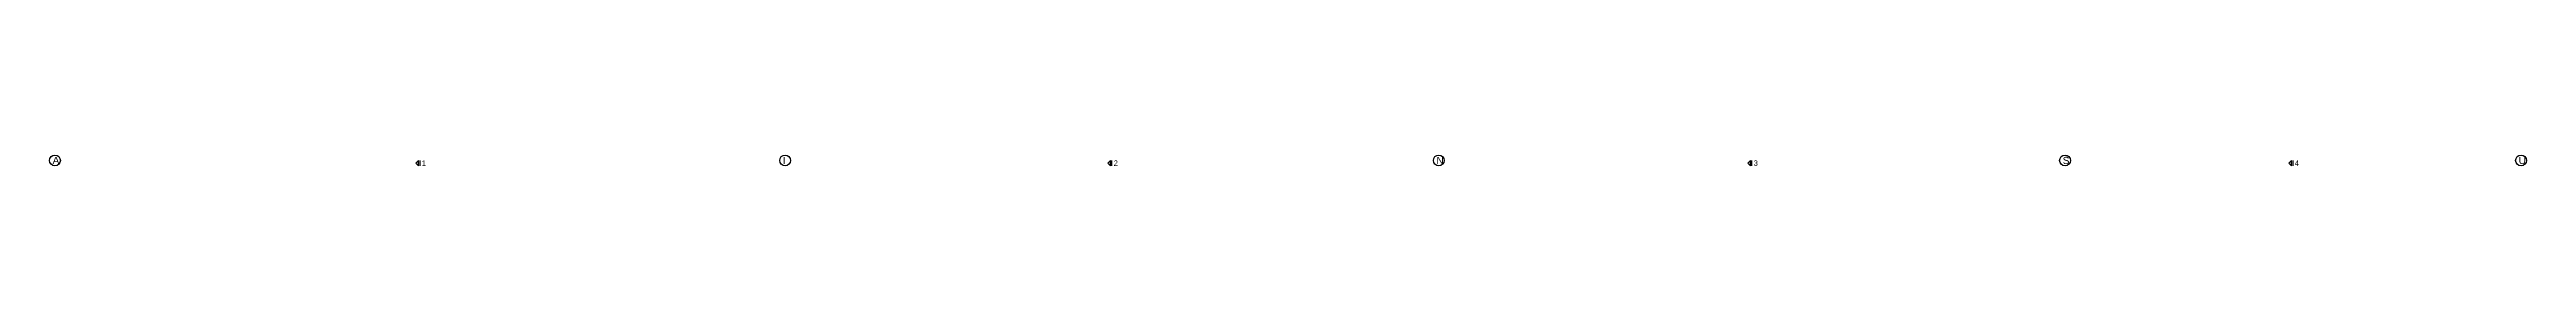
# Model space of a CAD drawing. Extents: x 0 to 98, y 3 to 248.
# Drawn here: x 0.93 to 35.26, y 213.29 to 213.44 of the extents above; entities that cross this region are included whole.
import ezdxf

# ---------------------------------------------------------------- set-up
doc = ezdxf.new("R2010")
doc.units = 0
for name, color, linetype in [('Axisline', 1, 'CONTINUOUS'), ('Axisline_Name', 2, 'CONTINUOUS'), ('SectionLine', 4, 'CONTINUOUS')]:
    doc.layers.add(name, color=color, linetype=linetype)
doc.styles.add('STRUDS_Arial', font='ARIAL.TTF', dxfattribs={"height": 0.04})

msp = doc.modelspace()

# ---------------------------------------------------------------- texts
at = {"layer": 'Axisline_Name', "style": 'STRUDS_Arial'}
for s, p in [('A', (0.967, 213.318)), ('I', (11.087, 213.318)), ('N', (20.147, 213.318)), ('S', (28.827, 213.318)), ('U', (35.147, 213.318))]:
    msp.add_text(s, height=0.1, dxfattribs=at).set_placement(p)
at = {"layer": 'SectionLine', "style": 'STRUDS_Arial'}
for s, p in [('1', (6.084, 213.293)), ('2', (15.674, 213.293)), ('3', (24.544, 213.293)), ('4', (32.044, 213.293))]:
    msp.add_text(s, height=0.075, dxfattribs=at).set_placement(p)

# ---------------------------------------------------------------- linework, layer by layer
at = {"layer": 'Axisline'}
for centre in [(1, 213.368), (11.12, 213.368), (20.18, 213.368), (28.86, 213.368), (35.18, 213.368)]:
    msp.add_circle(centre, 0.075, dxfattribs=at)
at = {"layer": 'SectionLine'}
for p, q in [((6.04, 213.368), (6.0025, 213.33)), ((6.04, 213.293), (6.0025, 213.33)), ((6.04, 213.293), (6.04, 213.368)), ((6.06, 213.293), (6.06, 213.368)), ((15.63, 213.368), (15.5925, 213.33)), ((15.63, 213.293), (15.5925, 213.33)), ((15.63, 213.293), (15.63, 213.368)), ((15.65, 213.293), (15.65, 213.368)), ((24.5, 213.368), (24.4625, 213.33)), ((24.5, 213.293), (24.4625, 213.33)), ((24.5, 213.293), (24.5, 213.368)), ((24.52, 213.293), (24.52, 213.368)), ((32, 213.368), (31.9625, 213.33)), ((32, 213.293), (31.9625, 213.33)), ((32, 213.293), (32, 213.368)), ((32.02, 213.293), (32.02, 213.368))]:
    msp.add_line(p, q, dxfattribs=at)

msp.set_redraw_order([(e.dxf.handle, doc.entitydb.next_handle()) for e in msp.query("TEXT MTEXT ATTDEF DIMENSION ARC_DIMENSION")])  # texts and dimensions are drawn at this point

doc.saveas('drawing.dxf')
